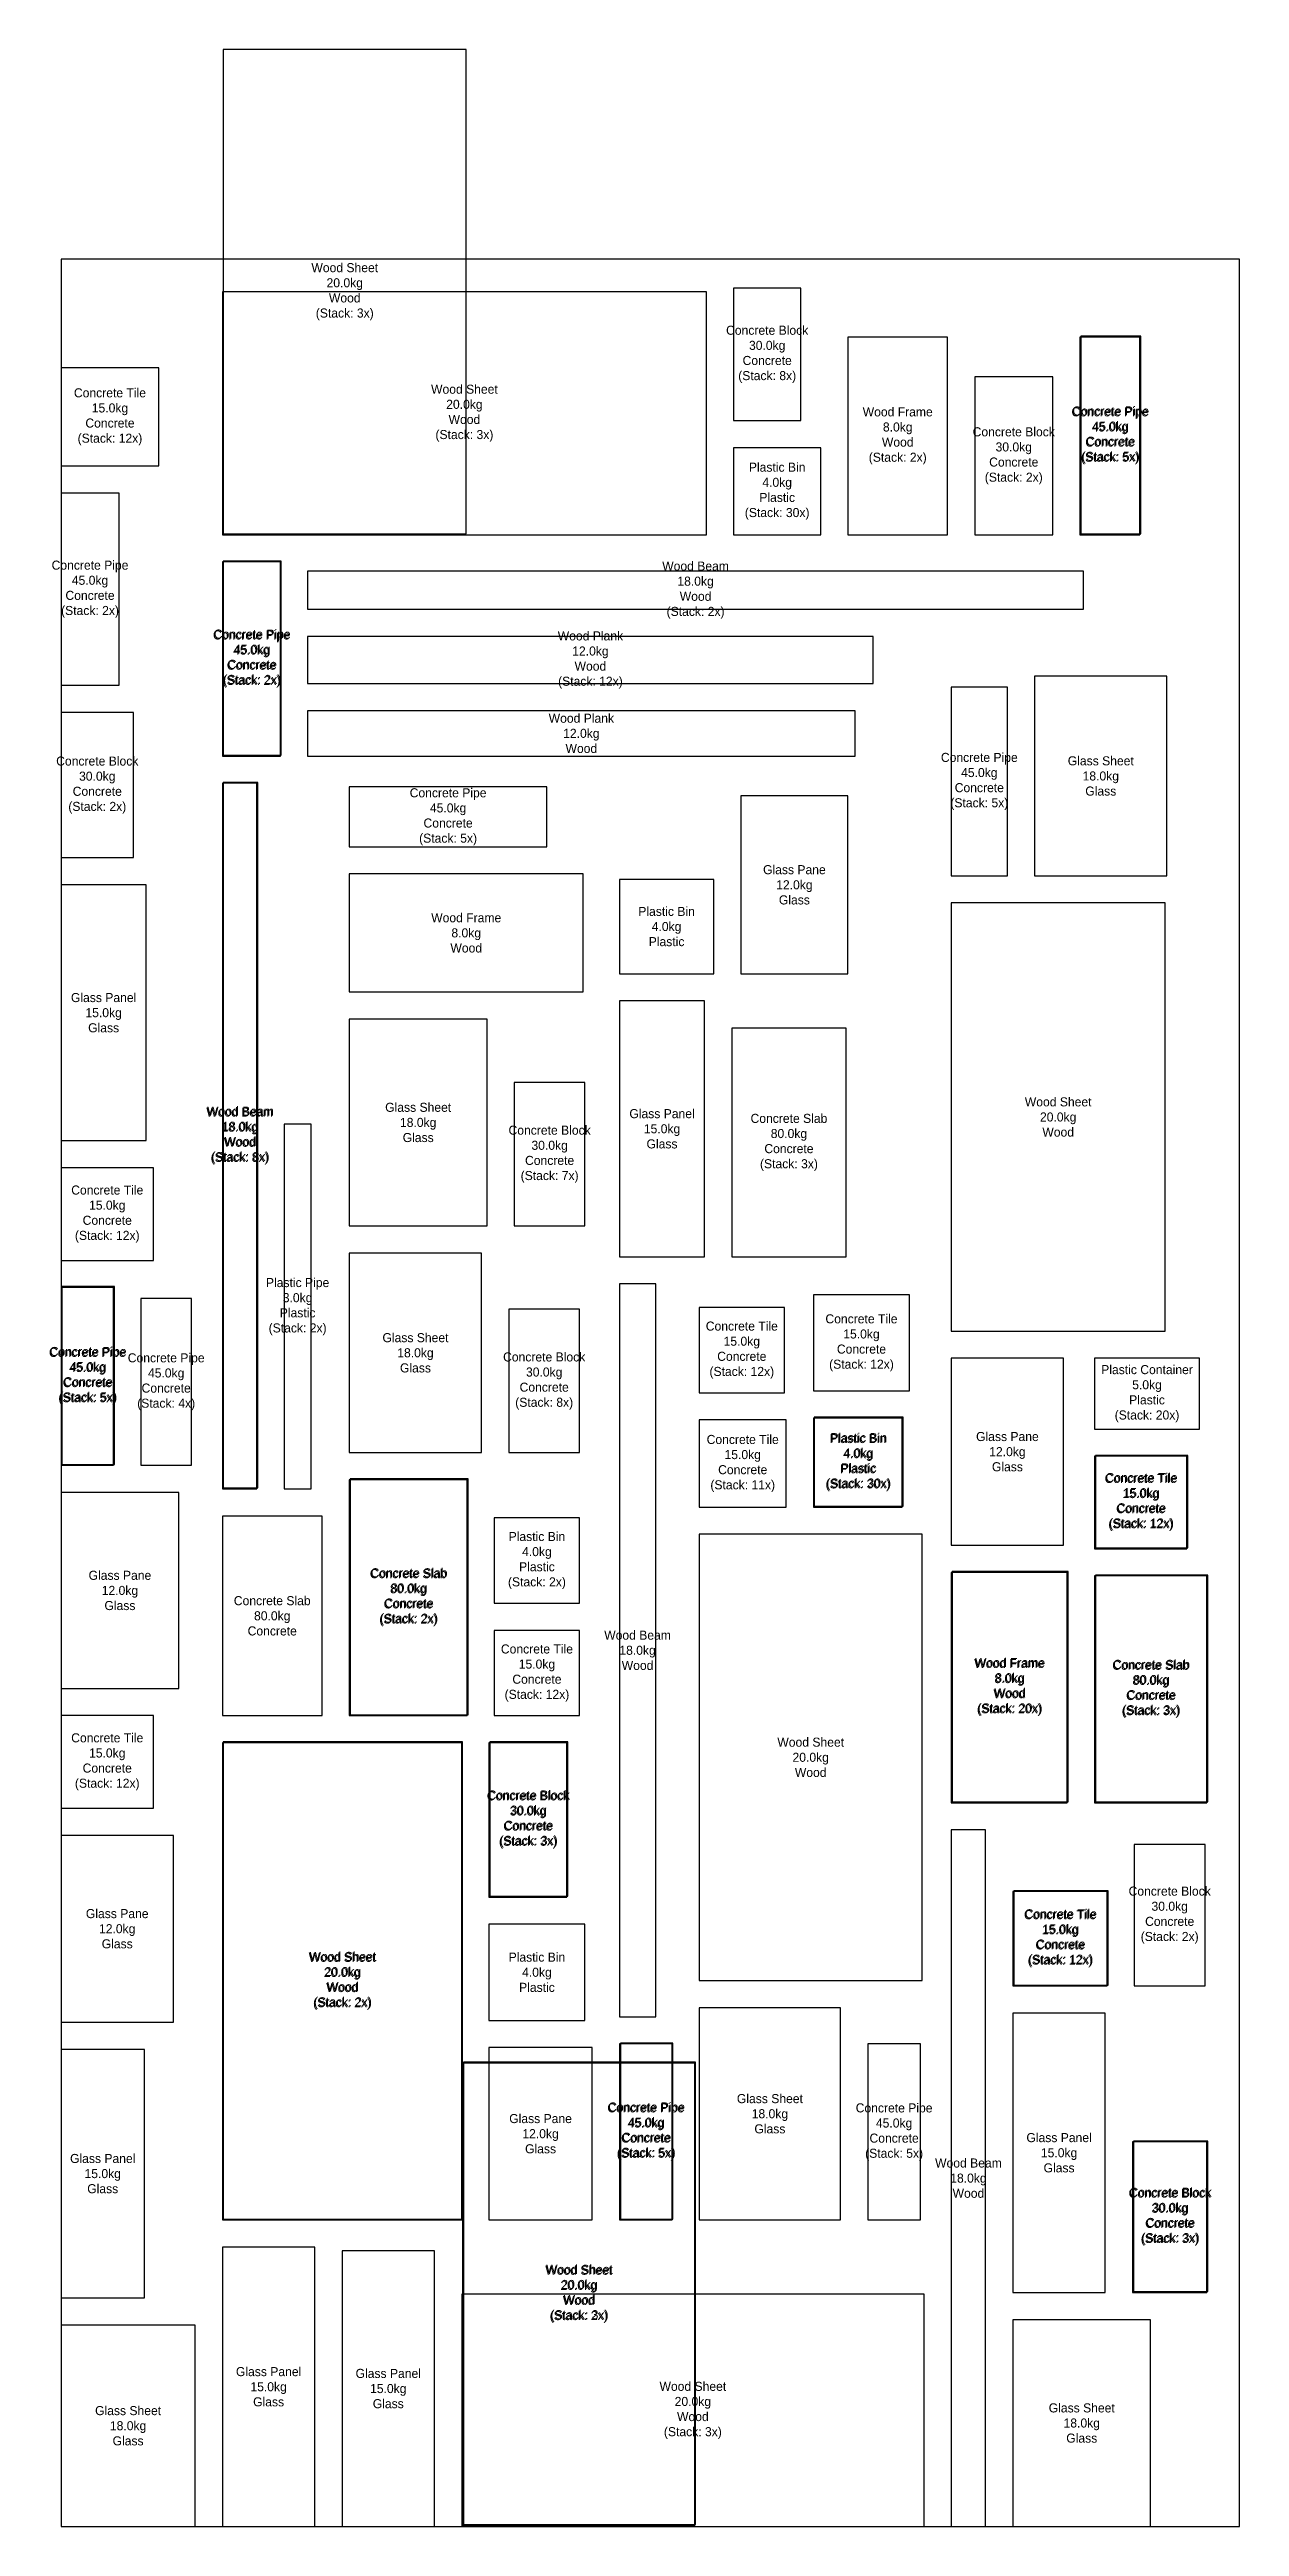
# Model space of a CAD drawing. Header units: metres. Extents: x -10 to 680, y 0 to 4050.
# Drawn here: x -6 to 650, y 1400 to 2766 of the extents above; entities that cross this region are included whole.
import ezdxf

# ---------------------------------------------------------------- set-up
doc = ezdxf.new("R2010")
doc.units = ezdxf.units.M

msp = doc.modelspace()

# ---------------------------------------------------------------- texts
at = {"char_height": 5, "attachment_point": 5}
for s, insert in [('Wood Sheet\\P20.0kg\\PWood\\P(Stack: 3x)', (156.5, 2632)), ('Concrete Block\\P30.0kg\\PConcrete\\P(Stack: 8x)', (389.5, 2597.5)), ('Wood Sheet\\P20.0kg\\PWood\\P(Stack: 3x)', (222.5, 2565)), ('Concrete Tile\\P15.0kg\\PConcrete\\P(Stack: 12x)', (27, 2563)), ('Wood Frame\\P8.0kg\\PWood\\P(Stack: 2x)', (461.5, 2552.5)), ('Concrete Pipe\\P45.0kg\\PConcrete\\P(Stack: 5x)', (578.5, 2552.5)), ('Concrete Pipe\\P45.0kg\\PConcrete\\P(Stack: 5x)', (579, 2553)), ('Concrete Block\\P30.0kg\\PConcrete\\P(Stack: 2x)', (525.5, 2541.5)), ('Plastic Bin\\P4.0kg\\PPlastic\\P(Stack: 30x)', (395, 2522)), ('Concrete Pipe\\P45.0kg\\PConcrete\\P(Stack: 2x)', (16, 2468)), ('Wood Beam\\P18.0kg\\PWood\\P(Stack: 2x)', (350, 2467.5)), ('Concrete Pipe\\P45.0kg\\PConcrete\\P(Stack: 2x)', (105, 2429.5)), ('Concrete Pipe\\P45.0kg\\PConcrete\\P(Stack: 2x)', (105.5, 2430)), ('Wood Plank\\P12.0kg\\PWood\\P(Stack: 12x)', (292, 2429)), ('Wood Plank\\P12.0kg\\PWood', (287, 2388.5)), ('Concrete Block\\P30.0kg\\PConcrete\\P(Stack: 2x)', (20, 2360)), ('Concrete Pipe\\P45.0kg\\PConcrete\\P(Stack: 5x)', (506.5, 2362)), ('Glass Sheet\\P18.0kg\\PGlass', (573.5, 2365)), ('Concrete Pipe\\P45.0kg\\PConcrete\\P(Stack: 5x)', (213.5, 2342.5)), ('Glass Pane\\P12.0kg\\PGlass', (404.5, 2305)), ('Wood Frame\\P8.0kg\\PWood', (223.5, 2278.5)), ('Plastic Bin\\P4.0kg\\PPlastic', (334, 2282)), ('Glass Panel\\P15.0kg\\PGlass', (23.5, 2234.5)), ('Glass Sheet\\P18.0kg\\PGlass', (197, 2174)), ('Wood Sheet\\P20.0kg\\PWood', (550, 2177)), ('Wood Beam\\P18.0kg\\PWood\\P(Stack: 8x)', (98.5, 2166.5)), ('Wood Beam\\P18.0kg\\PWood\\P(Stack: 8x)', (99, 2167)), ('Concrete Block\\P30.0kg\\PConcrete\\P(Stack: 7x)', (269.5, 2156.5)), ('Glass Panel\\P15.0kg\\PGlass', (331.5, 2170.5)), ('Concrete Slab\\P80.0kg\\PConcrete\\P(Stack: 3x)', (401.5, 2163)), ('Concrete Tile\\P15.0kg\\PConcrete\\P(Stack: 12x)', (25.5, 2123.5)), ('Plastic Pipe\\P3.0kg\\PPlastic\\P(Stack: 2x)', (130.5, 2072.5)), ('Concrete Tile\\P15.0kg\\PConcrete\\P(Stack: 12x)', (375.5, 2048.5)), ('Concrete Tile\\P15.0kg\\PConcrete\\P(Stack: 12x)', (441.5, 2052.5)), ('Concrete Pipe\\P45.0kg\\PConcrete\\P(Stack: 5x)', (14.5, 2034)), ('Concrete Pipe\\P45.0kg\\PConcrete\\P(Stack: 5x)', (15, 2034.5)), ('Glass Sheet\\P18.0kg\\PGlass', (195.5, 2047)), ('Concrete Pipe\\P45.0kg\\PConcrete\\P(Stack: 4x)', (58, 2031)), ('Concrete Block\\P30.0kg\\PConcrete\\P(Stack: 8x)', (266.5, 2031.5)), ('Plastic Container\\P5.0kg\\PPlastic\\P(Stack: 20x)', (599, 2024.5)), ('Concrete Tile\\P15.0kg\\PConcrete\\P(Stack: 11x)', (376, 1986)), ('Plastic Bin\\P4.0kg\\PPlastic\\P(Stack: 30x)', (439.5, 1986.5)), ('Plastic Bin\\P4.0kg\\PPlastic\\P(Stack: 30x)', (440, 1987)), ('Glass Pane\\P12.0kg\\PGlass', (522, 1992.5)), ('Concrete Tile\\P15.0kg\\PConcrete\\P(Stack: 12x)', (595.5, 1964.5)), ('Concrete Tile\\P15.0kg\\PConcrete\\P(Stack: 12x)', (596, 1965)), ('Plastic Bin\\P4.0kg\\PPlastic\\P(Stack: 2x)', (262.5, 1932.5)), ('Glass Pane\\P12.0kg\\PGlass', (32.5, 1916)), ('Concrete Slab\\P80.0kg\\PConcrete\\P(Stack: 2x)', (191.5, 1912)), ('Concrete Slab\\P80.0kg\\PConcrete\\P(Stack: 2x)', (192, 1912.5)), ('Concrete Slab\\P80.0kg\\PConcrete', (116.5, 1902)), ('Concrete Tile\\P15.0kg\\PConcrete\\P(Stack: 12x)', (262.5, 1870.5)), ('Wood Beam\\P18.0kg\\PWood', (318, 1883)), ('Wood Frame\\P8.0kg\\PWood\\P(Stack: 20x)', (523, 1862.5)), ('Wood Frame\\P8.0kg\\PWood\\P(Stack: 20x)', (523.5, 1863)), ('Concrete Slab\\P80.0kg\\PConcrete\\P(Stack: 3x)', (601, 1861.5)), ('Concrete Slab\\P80.0kg\\PConcrete\\P(Stack: 3x)', (601.5, 1862)), ('Concrete Tile\\P15.0kg\\PConcrete\\P(Stack: 12x)', (25.5, 1821.5)), ('Wood Sheet\\P20.0kg\\PWood', (413.5, 1824)), ('Concrete Block\\P30.0kg\\PConcrete\\P(Stack: 3x)', (257.5, 1789.5)), ('Concrete Block\\P30.0kg\\PConcrete\\P(Stack: 3x)', (258, 1790)), ('Concrete Block\\P30.0kg\\PConcrete\\P(Stack: 2x)', (611.5, 1737)), ('Glass Pane\\P12.0kg\\PGlass', (31, 1729.5)), ('Concrete Tile\\P15.0kg\\PConcrete\\P(Stack: 12x)', (551, 1724)), ('Concrete Tile\\P15.0kg\\PConcrete\\P(Stack: 12x)', (551.5, 1724.5)), ('Wood Sheet\\P20.0kg\\PWood\\P(Stack: 2x)', (155, 1700.5)), ('Wood Sheet\\P20.0kg\\PWood\\P(Stack: 2x)', (155.5, 1701)), ('Plastic Bin\\P4.0kg\\PPlastic', (262.5, 1705.5)), ('Glass Sheet\\P18.0kg\\PGlass', (391, 1627.5)), ('Glass Pane\\P12.0kg\\PGlass', (264.5, 1616.5)), ('Concrete Pipe\\P45.0kg\\PConcrete\\P(Stack: 5x)', (322.5, 1617.5)), ('Concrete Pipe\\P45.0kg\\PConcrete\\P(Stack: 5x)', (323, 1618)), ('Concrete Pipe\\P45.0kg\\PConcrete\\P(Stack: 5x)', (459.5, 1617.5)), ('Glass Panel\\P15.0kg\\PGlass', (550.5, 1606)), ('Glass Panel\\P15.0kg\\PGlass', (23, 1594.5)), ('Wood Beam\\P18.0kg\\PWood', (500.5, 1592)), ('Concrete Block\\P30.0kg\\PConcrete\\P(Stack: 3x)', (611.5, 1570.5)), ('Concrete Block\\P30.0kg\\PConcrete\\P(Stack: 3x)', (612, 1571)), ('Wood Sheet\\P20.0kg\\PWood\\P(Stack: 2x)', (285.5, 1528)), ('Wood Sheet\\P20.0kg\\PWood\\P(Stack: 3x)', (286, 1528.5)), ('Glass Panel\\P15.0kg\\PGlass', (114.5, 1477)), ('Glass Panel\\P15.0kg\\PGlass', (180.5, 1476)), ('Wood Sheet\\P20.0kg\\PWood\\P(Stack: 3x)', (348.5, 1464)), ('Glass Sheet\\P18.0kg\\PGlass', (37, 1455.5)), ('Glass Sheet\\P18.0kg\\PGlass', (563, 1457))]:
    msp.add_mtext(s, dxfattribs=dict(at, insert=insert))

# ---------------------------------------------------------------- linework, layer by layer
for points in [[(89.5, 2498.5), (223.5, 2498.5), (223.5, 2765.5), (89.5, 2765.5), (89.5, 2498.5)], [(0, 1400), (650, 1400), (650, 2650), (0, 2650), (0, 1400)], [(89, 2498), (356, 2498), (356, 2632), (89, 2632), (89, 2498)], [(371, 2561), (408, 2561), (408, 2634), (371, 2634), (371, 2561)], [(434, 2498), (489, 2498), (489, 2607), (434, 2607), (434, 2498)], [(562, 2498), (595, 2498), (595, 2607), (562, 2607), (562, 2498)], [(562.5, 2498.5), (595.5, 2498.5), (595.5, 2607.5), (562.5, 2607.5), (562.5, 2498.5)], [(0, 2536), (54, 2536), (54, 2590), (0, 2590), (0, 2536)], [(504, 2498), (547, 2498), (547, 2585), (504, 2585), (504, 2498)], [(371, 2498), (419, 2498), (419, 2546), (371, 2546), (371, 2498)], [(0, 2415), (32, 2415), (32, 2521), (0, 2521), (0, 2415)], [(89, 2376), (121, 2376), (121, 2483), (89, 2483), (89, 2376)], [(89.5, 2376.5), (121.5, 2376.5), (121.5, 2483.5), (89.5, 2483.5), (89.5, 2376.5)], [(136, 2457), (564, 2457), (564, 2478), (136, 2478), (136, 2457)], [(136, 2416), (448, 2416), (448, 2442), (136, 2442), (136, 2416)], [(537, 2310), (610, 2310), (610, 2420), (537, 2420), (537, 2310)], [(491, 2310), (522, 2310), (522, 2414), (491, 2414), (491, 2310)], [(0, 2320), (40, 2320), (40, 2400), (0, 2400), (0, 2320)], [(136, 2376), (438, 2376), (438, 2401), (136, 2401), (136, 2376)], [(89, 1972), (108, 1972), (108, 2361), (89, 2361), (89, 1972)], [(89.5, 1972.5), (108.5, 1972.5), (108.5, 2361.5), (89.5, 2361.5), (89.5, 1972.5)], [(159, 2326), (268, 2326), (268, 2359), (159, 2359), (159, 2326)], [(375, 2256), (434, 2256), (434, 2354), (375, 2354), (375, 2256)], [(159, 2246), (288, 2246), (288, 2311), (159, 2311), (159, 2246)], [(308, 2256), (360, 2256), (360, 2308), (308, 2308), (308, 2256)], [(0, 2164), (47, 2164), (47, 2305), (0, 2305), (0, 2164)], [(491, 2059), (609, 2059), (609, 2295), (491, 2295), (491, 2059)], [(308, 2100), (355, 2100), (355, 2241), (308, 2241), (308, 2100)], [(159, 2117), (235, 2117), (235, 2231), (159, 2231), (159, 2117)], [(370, 2100), (433, 2100), (433, 2226), (370, 2226), (370, 2100)], [(250, 2117), (289, 2117), (289, 2196), (250, 2196), (250, 2117)], [(123, 1972), (138, 1972), (138, 2173), (123, 2173), (123, 1972)], [(0, 2098), (51, 2098), (51, 2149), (0, 2149), (0, 2098)], [(159, 1992), (232, 1992), (232, 2102), (159, 2102), (159, 1992)], [(0, 1985), (29, 1985), (29, 2083), (0, 2083), (0, 1985)], [(0.5, 1985.5), (29.5, 1985.5), (29.5, 2083.5), (0.5, 2083.5), (0.5, 1985.5)], [(44, 1985), (72, 1985), (72, 2077), (44, 2077), (44, 1985)], [(308, 1681), (328, 1681), (328, 2085), (308, 2085), (308, 1681)], [(415, 2026), (468, 2026), (468, 2079), (415, 2079), (415, 2026)], [(247, 1992), (286, 1992), (286, 2071), (247, 2071), (247, 1992)], [(352, 2025), (399, 2025), (399, 2072), (352, 2072), (352, 2025)], [(491, 1941), (553, 1941), (553, 2044), (491, 2044), (491, 1941)], [(570, 2005), (628, 2005), (628, 2044), (570, 2044), (570, 2005)], [(352, 1962), (400, 1962), (400, 2010), (352, 2010), (352, 1962)], [(415, 1962), (464, 1962), (464, 2011), (415, 2011), (415, 1962)], [(415.5, 1962.5), (464.5, 1962.5), (464.5, 2011.5), (415.5, 2011.5), (415.5, 1962.5)], [(570, 1939), (621, 1939), (621, 1990), (570, 1990), (570, 1939)], [(570.5, 1939.5), (621.5, 1939.5), (621.5, 1990.5), (570.5, 1990.5), (570.5, 1939.5)], [(0, 1862), (65, 1862), (65, 1970), (0, 1970), (0, 1862)], [(159, 1847), (224, 1847), (224, 1977), (159, 1977), (159, 1847)], [(159.5, 1847.5), (224.5, 1847.5), (224.5, 1977.5), (159.5, 1977.5), (159.5, 1847.5)], [(89, 1847), (144, 1847), (144, 1957), (89, 1957), (89, 1847)], [(239, 1909), (286, 1909), (286, 1956), (239, 1956), (239, 1909)], [(352, 1701), (475, 1701), (475, 1947), (352, 1947), (352, 1701)], [(491, 1799), (555, 1799), (555, 1926), (491, 1926), (491, 1799)], [(491.5, 1799.5), (555.5, 1799.5), (555.5, 1926.5), (491.5, 1926.5), (491.5, 1799.5)], [(570, 1799), (632, 1799), (632, 1924), (570, 1924), (570, 1799)], [(570.5, 1799.5), (632.5, 1799.5), (632.5, 1924.5), (570.5, 1924.5), (570.5, 1799.5)], [(239, 1847), (286, 1847), (286, 1894), (239, 1894), (239, 1847)], [(0, 1796), (51, 1796), (51, 1847), (0, 1847), (0, 1796)], [(89, 1569), (221, 1569), (221, 1832), (89, 1832), (89, 1569)], [(89.5, 1569.5), (221.5, 1569.5), (221.5, 1832.5), (89.5, 1832.5), (89.5, 1569.5)], [(236, 1747), (279, 1747), (279, 1832), (236, 1832), (236, 1747)], [(236.5, 1747.5), (279.5, 1747.5), (279.5, 1832.5), (236.5, 1832.5), (236.5, 1747.5)], [(0, 1678), (62, 1678), (62, 1781), (0, 1781), (0, 1678)], [(491, 1400), (510, 1400), (510, 1784), (491, 1784), (491, 1400)], [(592, 1698), (631, 1698), (631, 1776), (592, 1776), (592, 1698)], [(525, 1698), (577, 1698), (577, 1750), (525, 1750), (525, 1698)], [(525.5, 1698.5), (577.5, 1698.5), (577.5, 1750.5), (525.5, 1750.5), (525.5, 1698.5)], [(236, 1679), (289, 1679), (289, 1732), (236, 1732), (236, 1679)], [(352, 1569), (430, 1569), (430, 1686), (352, 1686), (352, 1569)], [(525, 1529), (576, 1529), (576, 1683), (525, 1683), (525, 1529)], [(308, 1569), (337, 1569), (337, 1666), (308, 1666), (308, 1569)], [(308.5, 1569.5), (337.5, 1569.5), (337.5, 1666.5), (308.5, 1666.5), (308.5, 1569.5)], [(445, 1569), (474, 1569), (474, 1666), (445, 1666), (445, 1569)], [(0, 1526), (46, 1526), (46, 1663), (0, 1663), (0, 1526)], [(221.5, 1400.5), (349.5, 1400.5), (349.5, 1655.5), (221.5, 1655.5), (221.5, 1400.5)], [(222, 1401), (350, 1401), (350, 1656), (222, 1656), (222, 1401)], [(236, 1569), (293, 1569), (293, 1664), (236, 1664), (236, 1569)], [(591, 1529), (632, 1529), (632, 1612), (591, 1612), (591, 1529)], [(591.5, 1529.5), (632.5, 1529.5), (632.5, 1612.5), (591.5, 1612.5), (591.5, 1529.5)], [(89, 1400), (140, 1400), (140, 1554), (89, 1554), (89, 1400)], [(155, 1400), (206, 1400), (206, 1552), (155, 1552), (155, 1400)], [(221, 1400), (476, 1400), (476, 1528), (221, 1528), (221, 1400)], [(0, 1400), (74, 1400), (74, 1511), (0, 1511), (0, 1400)], [(525, 1400), (601, 1400), (601, 1514), (525, 1514), (525, 1400)]]:
    msp.add_lwpolyline(points, close=True)

msp.set_redraw_order([(e.dxf.handle, doc.entitydb.next_handle()) for e in msp.query("TEXT MTEXT ATTDEF DIMENSION ARC_DIMENSION")])  # texts and dimensions are drawn at this point

doc.saveas('drawing.dxf')
